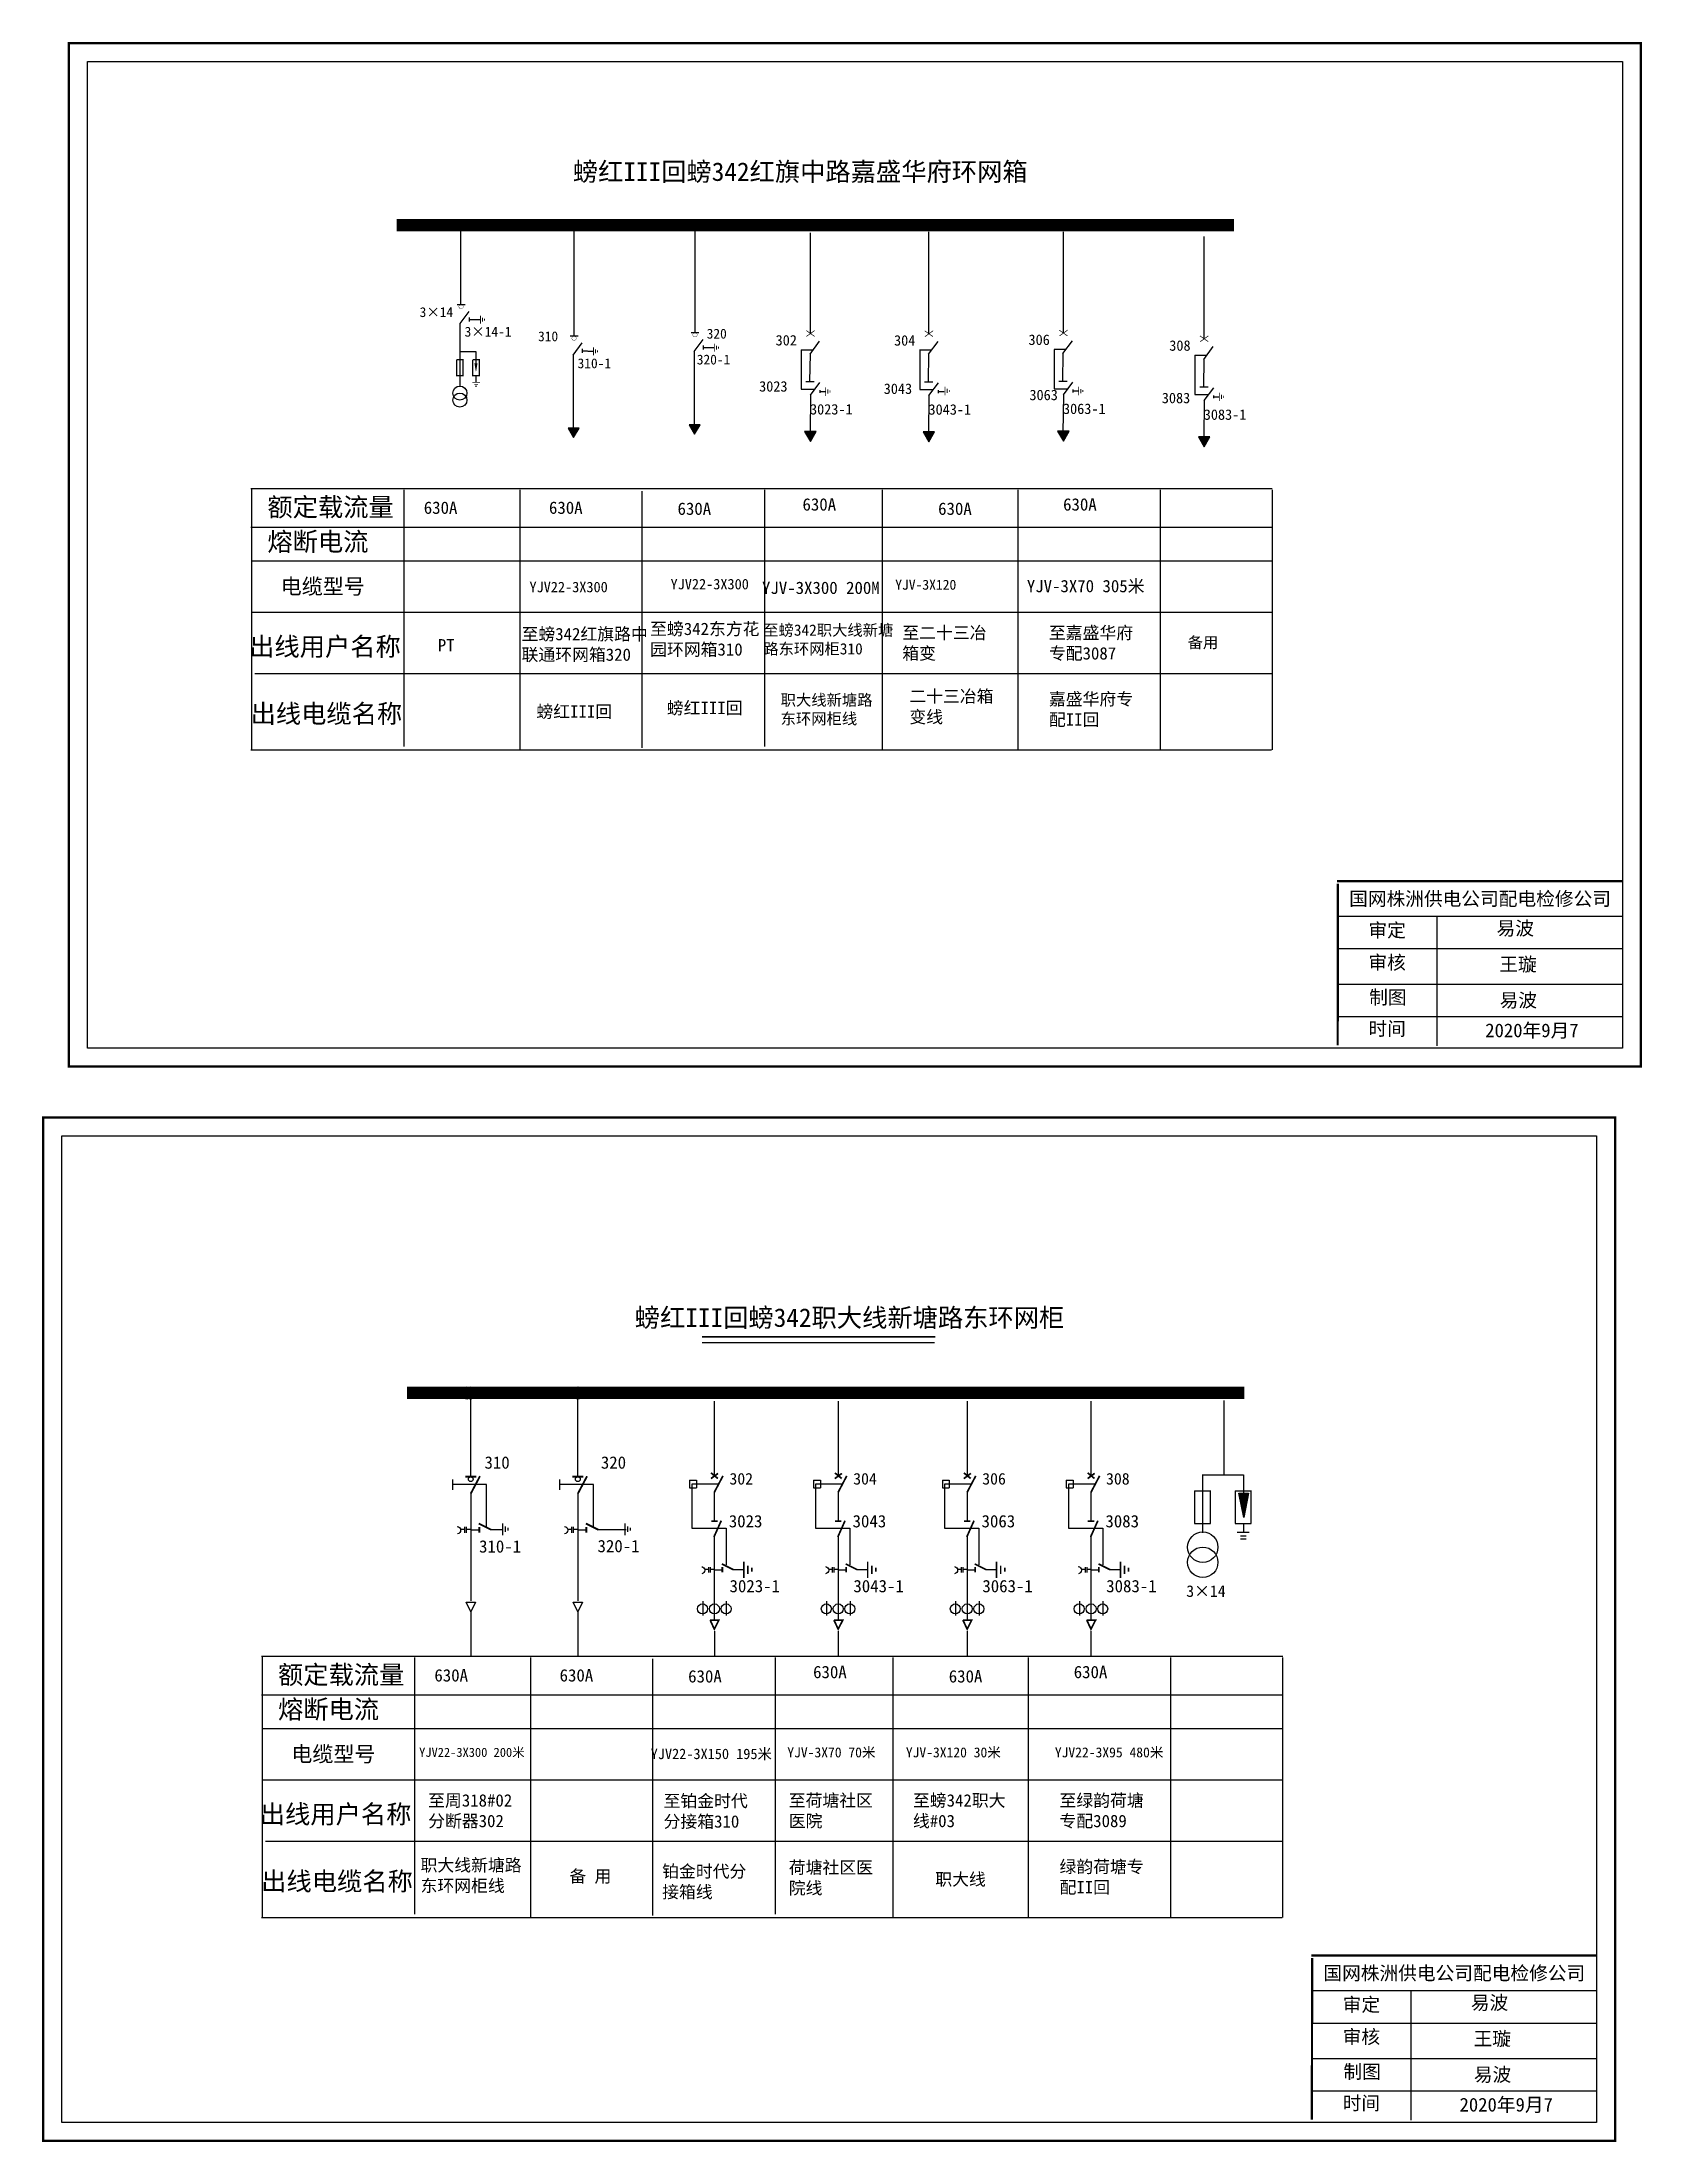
# Model space of a CAD drawing. Extents: x -184 to 627, y -436 to 79.
# Drawn here: x 367.8 to 626.8, y -266.1 to 73.9 of the extents above; entities that cross this region are included whole.
import ezdxf

# ---------------------------------------------------------------- set-up
doc = ezdxf.new("R2010")
doc.units = 0
doc.header["$LTSCALE"] = 0.774411
doc.linetypes.add('ACAD_ISO02W100', pattern=[15, 12, -3])
doc.linetypes.add('CENTER', pattern=[50.8, 31.75, -6.35, 6.35, -6.35])
doc.layers.get('0').update_dxf_attribs({"linetype": 'CONTINUOUS'})
doc.layers.add('2', color=7, linetype='CONTINUOUS')
doc.styles.add('HZ', font='')
doc.styles.get("Standard").update_dxf_attribs({"font": '', "height": 2.5})
doc.styles.add('STYLE1', font='txt.shx', dxfattribs={"height": 2.6})
doc.styles.add('字体', font='simkai_0.ttf', dxfattribs={"height": 2.5})
doc.styles.get('HZ').set_extended_font_data('SimSun')
doc.styles.get('Standard').set_extended_font_data('SimSun')

msp = doc.modelspace()

# ---------------------------------------------------------------- texts
at = {"color": 0}
for s, height, p in [('3×14', 1.594, (428.96, 29.4)), ('3×14-1', 1.594, (436.24, 26.23)), ('320', 1.594, (475.43, 25.91)), ('310', 1.594, (448.13, 25.48)), ('302', 1.69, (486.59, 24.8)), ('304', 1.69, (505.76, 24.77)), ('306', 1.69, (527.53, 24.88)), ('308', 1.69, (550.32, 23.94)), ('310-1', 1.594, (454.53, 21.11)), ('320-1', 1.594, (473.83, 21.72)), ('3023', 1.69, (483.92, 17.33)), ('3043', 1.69, (504.09, 16.95)), ('3063', 1.69, (527.68, 15.94)), ('3083', 1.69, (549.11, 15.45)), ('3023-1', 1.69, (492.16, 13.62)), ('3043-1', 1.69, (511.34, 13.59)), ('3063-1', 1.69, (533.11, 13.7)), ('3083-1', 1.69, (555.9, 12.76))]:
    msp.add_text(s, height=height, dxfattribs=at).set_placement(p)
at = {"style": 'HZ'}
for s, height, p in [('额定载流量', 3, (404.31, -2.87)), ('熔断电流', 3, (404.31, -8.47)), ('电缆型号', 2.5, (406.46, -15.46)), ('出线用户名称', 3, (401.36, -25.45)), ('出线电缆名称', 3, (401.59, -36.32)), ('螃红III回螃342职大线新塘路东环网柜', 3, (463.79, -134.11)), ('额定载流量', 3, (406.03, -191.93)), ('熔断电流', 3, (406.03, -197.53)), ('电缆型号', 2.5, (408.18, -204.52)), ('出线用户名称', 3, (403.08, -214.51)), ('出线电缆名称', 3, (403.31, -225.37))]:
    msp.add_text(s, height=height, dxfattribs=at).set_placement(p)
for s, height, p in [('630A', 2, (490.94, -1.94)), ('630A', 2, (533.13, -1.94)), ('630A', 2, (429.63, -2.47)), ('630A', 2, (449.9, -2.47)), ('630A', 2, (470.71, -2.63)), ('630A', 2, (512.9, -2.63)), ('YJV22-3X300', 1.6943, (446.74, -15.16)), ('YJV22-3X300', 1.6943, (469.58, -14.69)), ('YJV-3X300 200M', 2, (484.39, -15.44)), ('YJV-3X120', 1.615, (505.95, -14.75)), ('YJV-3X70 305米', 2, (527.26, -15.16)), ('310', 2, (439.46, -157.07)), ('320', 2, (458.3, -157.07)), ('302', 1.875, (479.11, -159.64)), ('304', 1.875, (499.15, -159.64)), ('306', 1.875, (520.04, -159.64)), ('308', 1.875, (540.08, -159.64)), ('3023', 2, (479.01, -166.57)), ('3043', 2, (499.05, -166.57)), ('3063', 2, (519.93, -166.57)), ('3083', 2, (539.98, -166.57)), ('310-1', 2, (438.58, -170.66)), ('320-1', 2, (457.76, -170.6)), ('3023-1', 2, (479.13, -177.08)), ('3043-1', 2, (499.18, -177.08)), ('3063-1', 2, (520.06, -177.08)), ('3083-1', 2, (540.11, -177.08)), ('3×14', 1.875, (553.07, -177.83)), ('630A', 2, (431.35, -191.53)), ('630A', 2, (451.62, -191.53)), ('630A', 2, (472.43, -191.69)), ('630A', 2, (492.66, -190.99)), ('630A', 2, (514.62, -191.69)), ('630A', 2, (534.85, -190.99)), ('YJV22-3X300 200米', 1.4761, (428.88, -203.73)), ('YJV22-3X150 195米', 1.6943, (466.37, -204.09)), ('YJV-3X70 70米', 1.6151, (488.48, -203.81)), ('YJV-3X120 30米', 1.6151, (507.67, -203.81)), ('YJV22-3X95 480米', 1.6151, (531.79, -203.81))]:
    msp.add_text(s, height=height).set_placement(p)
at = {"insert": (453.76, 54.44), "char_height": 3, "width": 98.4215, "attachment_point": 1, "style": '字体'}
msp.add_mtext('{\\fSimSun|b0|i0|c134|p2;\\C0;螃红III回螃342\\C256;红旗中路嘉盛华府环网箱}', dxfattribs=at)
at = {"linetype": 'Continuous', "char_height": 1.9986, "attachment_point": 1, "style": 'STYLE1'}
for s, insert, width in [('{\\fSimSun|b0|i0|c134|p2;至螃342东方花园环网箱310}', (466.27, -20.09), 19.4999), ('{\\fSimSun|b0|i0|c134|p2;PT}', (431.9, -22.75), 19.414), ('{\\fSimSun|b0|i0|c134|p2;至螃342红旗路中联通环网箱320}', (445.46, -20.93), 21.0104), ('{\\fSimSun|b0|i0|c134|p2;至二十三冶箱变}', (507.1, -20.72), 15.9037), ('{\\fSimSun|b0|i0|c134|p2;至嘉盛华府专配3087}', (530.83, -20.72), 15.9037), ('{\\fSimSun|b0|i0|c134|p2;螃红III回}', (447.86, -33.48), 19.414), ('{\\fSimSun|b0|i0|c134|p2;螃红III回}', (468.98, -32.9), 19.414), ('{\\fSimSun|b0|i0|c134|p2;二十三冶箱变线}', (508.24, -31.01), 15.9037), ('{\\fSimSun|b0|i0|c134|p2;嘉盛华府专配II回}', (530.83, -31.45), 15.9037), ('{\\fSimSun|b0|i0|c134|p2;至周318#02分断器302}', (430.34, -209.78), 15.9037), ('{\\fSimSun|b0|i0|c134|p2;至荷塘社区医院}', (488.72, -209.78), 15.9037), ('{\\fSimSun|b0|i0|c134|p2;至螃342职大线#03}', (508.82, -209.78), 15.9037), ('{\\fSimSun|b0|i0|c134|p2;至绿韵荷塘专配3089}', (532.55, -209.78), 15.9037), ('{\\fSimSun|b0|i0|c134|p2;职大线新塘路东环网柜线}', (429.11, -220.26), 17.3103), ('{\\fSimSun|b0|i0|c134|p2;铂金时代分接箱线}', (468.22, -221.26), 15.9037), ('{\\fSimSun|b0|i0|c134|p2;荷塘社区医院线}', (488.72, -220.64), 15.9037), ('{\\fSimSun|b0|i0|c134|p2;绿韵荷塘专配II回}', (532.55, -220.51), 15.9037), ('{\\fSimSun|b0|i0|c134|p2;备 用}', (453.19, -222.05), 19.414), ('{\\fSimSun|b0|i0|c134|p2;职大线}', (512.44, -222.55), 15.9037)]:
    msp.add_mtext(s, dxfattribs=dict(at, insert=insert, width=width))
at = {"color": 1, "linetype": 'Continuous', "char_height": 1.8172, "attachment_point": 1, "style": 'STYLE1'}
for s, insert, width in [('{\\fSimSun|b0|i0|c134|p2;\\C0;至\\C256;螃342\\C0;职大线新塘路东环网柜310}', (484.59, -20.38), 21.1608), ('{\\fSimSun|b0|i0|c134|p2;\\C0;备用}', (553.29, -22.38), 16.878), ('{\\fSimSun|b0|i0|c134|p2;\\C0;职大线新塘路东环网柜线}', (487.4, -31.7), 16.878)]:
    msp.add_mtext(s, dxfattribs=dict(at, insert=insert, width=width))
at = {"color": 0, "linetype": 'Continuous', "attachment_point": 1}
for s, insert, char_height, width, style in [('国网株洲供电公司配电检修公司', (579.44, -63.68), 2.2195, 60.679, '字体'), ('\\f\uffbfﾬￌﾣﾤ_GB2312|b0|i0|c134|p49;审定', (582.56, -68.77), 2.2195, 17.3574, '字体'), ('易波', (603.31, -68.46), 2.219, 17.3574, '字体'), ('\\f\uffbfﾬￌﾣﾤ_GB2312|b0|i0|c134|p49;审核', (582.56, -73.99), 2.2195, 17.3574, '字体'), ('{\\fSimSun|b0|i0|c134|p2;王璇}', (603.74, -74.29), 2.2195, 17.3574, '字体'), ('\\f\uffbfﾬￌﾣﾤ_GB2312|b0|i0|c134|p49;制图', (582.68, -79.63), 2.2195, 17.3574, '字体'), ('{\\fSimSun|b0|i0|c134|p2;易波}', (603.8, -80.1), 2.2195, 17.3574, '字体'), ('\\f\uffbfﾬￌﾣﾤ_GB2312|b0|i0|c134|p49;时间', (582.56, -84.72), 2.2195, 17.3574, '字体'), ('2020{\\fSimSun|b0|i0|c134|p2;年}9{\\fSimSun|b0|i0|c134|p2;月7}', (601.47, -84.99), 2.2195, 32.465, '字体'), ('{\\fSimSun|b0|i0|c134|p2;至铂金时代分接箱310}', (468.45, -209.86), 1.9986, 15.9037, 'STYLE1'), ('国网株洲供电公司配电检修公司', (575.27, -237.64), 2.2195, 60.679, '字体'), ('\\f\uffbfﾬￌﾣﾤ_GB2312|b0|i0|c134|p49;审定', (578.39, -242.73), 2.2195, 17.3574, '字体'), ('易波', (599.14, -242.42), 2.219, 17.3574, '字体'), ('\\f\uffbfﾬￌﾣﾤ_GB2312|b0|i0|c134|p49;审核', (578.39, -247.95), 2.2195, 17.3574, '字体'), ('{\\fSimSun|b0|i0|c134|p2;王璇}', (599.58, -248.25), 2.2195, 17.3574, '字体'), ('\\f\uffbfﾬￌﾣﾤ_GB2312|b0|i0|c134|p49;制图', (578.51, -253.59), 2.2195, 17.3574, '字体'), ('{\\fSimSun|b0|i0|c134|p2;易波}', (599.63, -254.06), 2.2195, 17.3574, '字体'), ('\\f\uffbfﾬￌﾣﾤ_GB2312|b0|i0|c134|p49;时间', (578.39, -258.68), 2.2195, 17.3574, '字体'), ('2020{\\fSimSun|b0|i0|c134|p2;年}9{\\fSimSun|b0|i0|c134|p2;月7}', (597.31, -258.94), 2.2195, 32.465, '字体')]:
    msp.add_mtext(s, dxfattribs=dict(at, insert=insert, char_height=char_height, width=width, style=style))

# ---------------------------------------------------------------- blocks, each defined once
blk = doc.blocks.new('JD')
for points in [[(-2, 0.2), (-2, -0.2), (2, 0.2), (2, -0.2)], [(1, -1.2), (1, -0.8), (-1, -1.2), (-1, -0.8)], [(-0.5, -1.8), (-0.5, -2.2), (0.5, -1.8), (0.5, -2.2)]]:
    blk.add_trace(points)

# ---------------------------------------------------------------- hatches: boundary and pattern name
for color, points in [(0, [(453.88, 9.89), (454.76, 11.41), (453, 11.41)]), (0, [(473.47, 10.45), (474.35, 11.97), (472.59, 11.97)]), (7, [(492.22, 9.25), (493.15, 10.86), (491.29, 10.86)]), (7, [(511.4, 9.21), (512.33, 10.82), (510.47, 10.82)]), (7, [(533.17, 9.32), (534.1, 10.93), (532.24, 10.93)]), (7, [(555.96, 8.39), (556.89, 10), (555.03, 10)])]:
    msp.add_hatch(color=color).paths.add_polyline_path(points)
at = {"linetype": 'Continuous'}
msp.add_hatch(color=256, dxfattribs=at).paths.add_polyline_path([(561.56, -161.03), (563.13, -161.03), (562.37, -164.99)])

# ---------------------------------------------------------------- linework, layer by layer
for p, q in [((435.59, 44.28), (435.59, 31.39)), ((490.71, 24.1), (492.66, 24.1)), ((490.73, 24.09), (490.73, 17.72)), ((509.88, 24.07), (511.84, 24.07)), ((509.91, 24.06), (509.91, 17.68)), ((531.66, 24.18), (533.61, 24.18)), ((531.68, 24.17), (531.68, 17.79)), ((492.16, 23.41), (492.1, 19)), ((511.34, 23.38), (511.28, 18.96)), ((533.11, 23.49), (533.05, 19.07)), ((554.45, 23.24), (556.4, 23.24)), ((554.47, 23.23), (554.47, 16.86)), ((555.9, 22.55), (555.84, 18.14)), ((490.73, 17.72), (492.94, 17.73)), ((491.5, 18.95), (492.85, 18.95)), ((493.74, 17.36), (494.68, 17.36)), ((509.91, 17.68), (512.12, 17.69)), ((510.68, 18.92), (512.02, 18.92)), ((512.91, 17.33), (513.85, 17.33)), ((531.68, 17.79), (533.89, 17.8)), ((532.45, 19.03), (533.8, 19.03)), ((534.69, 17.44), (535.63, 17.44)), ((555.24, 18.09), (556.59, 18.09)), ((554.47, 16.86), (556.68, 16.87)), ((557.48, 16.5), (558.42, 16.5)), ((401.64, 1.64), (566.98, 1.64)), ((401.78, -40.66), (401.79, 1.64)), ((426.4, 1.44), (426.4, -40.12)), ((445.2, 1.44), (445.2, -40.75)), ((464.94, 1.2), (464.94, -40.35)), ((484.8, 1.44), (484.8, -40.12)), ((503.84, 1.44), (503.84, -40.66)), ((525.78, 1.44), (525.78, -40.66)), ((548.82, 1.44), (548.82, -40.66)), ((566.95, 1.44), (566.95, -40.66)), ((401.64, -4.61), (566.95, -4.61)), ((401.93, -10.1), (566.95, -10.1)), ((401.93, -18.37), (566.95, -18.37)), ((566.95, -28.36), (402.3, -28.36)), ((566.87, -40.74), (401.64, -40.74)), ((437.17, -145.8), (437.17, -158.32)), ((454.51, -145.8), (454.51, -158.32)), ((476.66, -146.12), (476.66, -158.27)), ((496.71, -146.12), (496.71, -158.27)), ((517.59, -146.12), (517.59, -158.27)), ((537.64, -146.12), (537.64, -158.27)), ((472.66, -158.92), (472.66, -160.17)), ((472.66, -158.92), (473.78, -158.92)), ((473.78, -158.92), (473.78, -160.17)), ((492.71, -158.92), (493.83, -158.92)), ((492.71, -158.92), (492.71, -160.17)), ((493.83, -158.92), (493.83, -160.17)), ((513.59, -158.92), (513.59, -160.17)), ((513.59, -158.92), (514.71, -158.92)), ((514.71, -158.92), (514.71, -160.17)), ((533.64, -158.92), (534.76, -158.92)), ((533.64, -158.92), (533.64, -160.17)), ((534.76, -158.92), (534.76, -160.17)), ((555.69, -158.01), (555.69, -167.43)), ((437.23, -161.05), (437.23, -178.46)), ((454.57, -161.05), (454.57, -178.46)), ((472.66, -160.17), (473.78, -160.17)), ((476.66, -160.82), (476.66, -165.47)), ((492.71, -160.17), (493.83, -160.17)), ((496.71, -160.82), (496.71, -165.47)), ((513.59, -160.17), (514.71, -160.17)), ((517.59, -160.82), (517.59, -165.47)), ((533.64, -160.17), (534.76, -160.17)), ((537.64, -160.82), (537.64, -165.47)), ((554.41, -160.63), (557.01, -160.63)), ((557.01, -165.94), (557.01, -160.62)), ((560.99, -160.63), (563.59, -160.63)), ((560.99, -160.68), (560.99, -165.94)), ((563.59, -165.94), (563.59, -160.62)), ((554.41, -165.94), (557.01, -165.94)), ((560.99, -165.94), (563.59, -165.94)), ((437.23, -166.95), (438.62, -166.95)), ((440.42, -166.91), (442.31, -166.91)), ((454.57, -166.95), (455.95, -166.95)), ((457.76, -166.91), (462.4, -166.91)), ((476.66, -167.8), (476.66, -181.52)), ((496.71, -167.8), (496.71, -181.52)), ((517.59, -167.8), (517.59, -181.52)), ((537.64, -167.8), (537.64, -181.52)), ((479.65, -173.39), (481.42, -173.39)), ((499.7, -173.39), (501.47, -173.39)), ((520.58, -173.39), (522.35, -173.39)), ((540.63, -173.39), (542.4, -173.39)), ((476.66, -173.43), (477.96, -173.43)), ((496.71, -173.43), (498.01, -173.43)), ((517.59, -173.43), (518.89, -173.43)), ((537.64, -173.43), (538.93, -173.43)), ((436.48, -178.71), (438.01, -178.71)), ((437.23, -180.26), (436.5, -178.68)), ((438.01, -178.71), (437.23, -180.26)), ((453.82, -178.71), (455.34, -178.71)), ((454.56, -180.26), (453.84, -178.68)), ((455.34, -178.71), (454.56, -180.26)), ((474.79, -178.54), (474.79, -180.82)), ((478.61, -178.54), (478.61, -180.82)), ((494.84, -178.54), (494.84, -180.82)), ((498.65, -178.54), (498.65, -180.82)), ((515.72, -178.54), (515.72, -180.82)), ((519.54, -178.54), (519.54, -180.82)), ((535.77, -178.54), (535.77, -180.82)), ((539.58, -178.54), (539.58, -180.82)), ((437.23, -180.26), (437.23, -187.35)), ((454.56, -180.26), (454.56, -187.35)), ((403.36, -187.42), (568.7, -187.42)), ((403.5, -229.72), (403.51, -187.42)), ((428.12, -187.62), (428.12, -229.18)), ((446.92, -187.62), (446.92, -229.81)), ((466.66, -187.86), (466.66, -229.41)), ((486.52, -187.62), (486.52, -229.18)), ((505.56, -187.62), (505.56, -229.72)), ((527.5, -187.62), (527.5, -229.72)), ((550.54, -187.62), (550.54, -229.72)), ((568.67, -187.62), (568.67, -229.72)), ((403.36, -193.67), (568.67, -193.67)), ((403.65, -199.16), (568.67, -199.16)), ((403.65, -207.43), (568.67, -207.43)), ((568.67, -217.42), (404.02, -217.42)), ((568.59, -229.8), (403.36, -229.8))]:
    msp.add_line(p, q)
at = {"color": 7}
for p, q in [((453.96, 26.33), (453.96, 43.47)), ((473.54, 26.88), (473.54, 44.1)), ((492.23, 26.73), (492.23, 43.01)), ((511.41, 26.69), (511.41, 43.17)), ((533.18, 26.8), (533.18, 43.17)), ((555.97, 25.87), (555.97, 42.44))]:
    msp.add_line(p, q, dxfattribs=at)
at = {"color": 0}
for p, q in [((435.04, 31.44), (436.31, 31.44)), ((435.46, 28.38), (435.46, 18.17)), ((436.97, 29.35), (436.97, 28.7)), ((436.99, 29.02), (437.83, 29.02)), ((437.91, 29), (438.8, 29)), ((453.33, 26.33), (454.6, 26.33)), ((455.26, 24.24), (455.26, 23.58)), ((455.27, 23.91), (456.12, 23.91)), ((456.2, 23.88), (457.09, 23.88)), ((472.92, 26.88), (474.18, 26.88)), ((473.41, 23.81), (473.41, 11.7)), ((474.85, 24.79), (474.85, 24.14)), ((474.86, 24.46), (475.71, 24.46)), ((475.78, 24.46), (476.67, 24.46)), ((435.45, 23.8), (438.08, 23.8)), ((438.08, 23.8), (438.08, 21.87)), ((453.82, 23.25), (453.82, 11.15)), ((438.08, 19.85), (438.08, 18.85)), ((492.22, 16.73), (492.16, 10.58)), ((511.4, 16.7), (511.34, 10.54)), ((533.17, 16.81), (533.11, 10.65)), ((555.96, 15.87), (555.9, 9.72))]:
    msp.add_line(p, q, dxfattribs=at)
at = {"color": 0, "linetype": 'Continuous'}
for p, q in [((577.6, -67.61), (623.74, -67.61)), ((593.62, -67.62), (593.62, -88.58)), ((577.6, -72.87), (623.74, -72.87)), ((577.6, -78.6), (623.74, -78.6)), ((577.6, -83.86), (623.74, -83.86)), ((573.44, -241.57), (619.58, -241.57)), ((589.45, -241.58), (589.45, -262.54)), ((573.44, -246.83), (619.58, -246.83)), ((573.44, -252.56), (619.58, -252.56)), ((573.44, -257.82), (619.58, -257.82))]:
    msp.add_line(p, q, dxfattribs=at)
at = {"linetype": 'Continuous'}
for p, q in [((559.18, -158.04), (559.18, -146.05)), ((555.71, -158.04), (562.35, -158.04)), ((562.35, -158.04), (562.35, -163.49)), ((554.41, -160.63), (554.41, -165.94)), ((562.37, -164.99), (561.56, -161.03)), ((561.56, -161.03), (563.13, -161.03)), ((563.13, -161.03), (562.37, -164.99)), ((442.36, -165.93), (442.36, -167.83)), ((442.8, -166.42), (442.8, -167.3)), ((462.17, -165.93), (462.17, -167.83)), ((462.61, -166.42), (462.61, -167.3)), ((562.31, -166.05), (562.31, -167.38)), ((443.24, -166.67), (443.24, -167.08)), ((463.05, -166.67), (463.05, -167.08)), ((561.3, -167.36), (563.27, -167.36)), ((561.87, -167.93), (562.74, -167.93)), ((561.87, -168.41), (562.74, -168.41))]:
    msp.add_line(p, q, dxfattribs=at)
at = {"linetype": 'ACAD_ISO02W100'}
for p, q in [((473.02, -159.57), (473.02, -166.72)), ((477.22, -159.57), (473.02, -159.57)), ((497.27, -159.57), (493.06, -159.57)), ((493.06, -159.57), (493.06, -166.72)), ((513.95, -159.57), (513.95, -166.72)), ((518.15, -159.57), (513.95, -159.57)), ((538.2, -159.57), (533.99, -159.57)), ((533.99, -159.57), (533.99, -166.72)), ((473.02, -166.72), (478.56, -166.72)), ((478.56, -166.72), (478.56, -172.63)), ((493.06, -166.72), (498.61, -166.72)), ((498.61, -166.72), (498.61, -172.63)), ((513.95, -166.72), (519.49, -166.72)), ((519.49, -166.72), (519.49, -172.63)), ((533.99, -166.72), (539.54, -166.72)), ((539.54, -166.72), (539.54, -172.63))]:
    msp.add_line(p, q, dxfattribs=at)
at = {"linetype": 'CENTER'}
for p, q in [((476.67, -183.36), (476.67, -187.54)), ((496.72, -183.36), (496.72, -187.54)), ((517.6, -183.36), (517.6, -187.54)), ((537.64, -183.36), (537.64, -187.54))]:
    msp.add_line(p, q, dxfattribs=at)
at = {"color": 0, "linetype": 'Continuous', "const_width": 0.37}
for points in [[(372.18, 73.75), (626.66, 73.75), (626.66, -91.95), (372.18, -91.95)], [(368.01, -100.21), (622.49, -100.21), (622.49, -265.91), (368.01, -265.91)]]:
    msp.add_lwpolyline(points, close=True, dxfattribs=at)
at = {"color": 0, "linetype": 'Continuous'}
for points in [[(375.17, 70.75), (623.67, 70.75), (623.67, -88.96), (375.17, -88.96)], [(371.01, -103.2), (619.5, -103.2), (619.5, -262.91), (371.01, -262.91)]]:
    msp.add_lwpolyline(points, close=True, dxfattribs=at)
for points, const_width in [([(425.22, 44.28), (560.77, 44.28)], 2), ([(491.55, 27.21), (492.9, 26.26)], 0.114), ([(491.58, 26.26), (492.93, 27.22)], 0.114), ([(510.73, 27.17), (512.07, 26.23)], 0.114), ([(510.76, 26.22), (512.1, 27.19)], 0.114), ([(532.5, 27.28), (533.85, 26.34)], 0.114), ([(532.53, 26.33), (533.87, 27.3)], 0.114), ([(555.29, 26.35), (556.64, 25.4)], 0.114), ([(555.32, 25.4), (556.66, 26.36)], 0.114), ([(491.5, 18.95), (492.85, 18.95)], 0.114), ([(510.68, 18.92), (512.02, 18.92)], 0.114), ([(532.45, 19.03), (533.8, 19.03)], 0.114), ([(555.24, 18.09), (556.59, 18.09)], 0.114), ([(474.68, -135.73), (512.47, -135.73)], 0.3), ([(426.94, -144.78), (562.49, -144.78)], 2), ([(436.35, -158.36), (438.12, -158.36)], 0.3), ([(437.23, -161.12), (438.73, -158.28)], 0.3), ([(453.68, -158.36), (455.45, -158.36)], 0.3), ([(454.57, -161.12), (456.07, -158.28)], 0.3), ([(476.12, -158.68), (477.27, -157.83)], 0.281), ([(476.13, -157.75), (477.24, -158.66)], 0.281), ([(476.66, -160.9), (478.07, -158.23)], 0.281), ([(496.17, -158.68), (497.32, -157.83)], 0.281), ([(496.18, -157.75), (497.29, -158.66)], 0.281), ([(496.71, -160.9), (498.11, -158.23)], 0.281), ([(517.05, -158.68), (518.2, -157.83)], 0.281), ([(517.06, -157.75), (518.17, -158.66)], 0.281), ([(517.59, -160.9), (518.99, -158.23)], 0.281), ([(537.1, -158.68), (538.24, -157.83)], 0.281), ([(537.11, -157.75), (538.21, -158.66)], 0.281), ([(537.64, -160.9), (539.04, -158.23)], 0.281), ([(438.54, -165.95), (440.54, -166.95)], 0.3), ([(438.62, -166.49), (438.62, -167.41)], 0.3), ([(455.88, -165.95), (457.88, -166.95)], 0.3), ([(455.95, -166.49), (455.95, -167.41)], 0.3), ([(476.16, -165.55), (477.2, -165.55)], 0.281), ([(476.6, -168.14), (477.79, -165.49)], 0.281), ([(496.2, -165.55), (497.25, -165.55)], 0.281), ([(496.65, -168.14), (497.83, -165.49)], 0.281), ([(517.08, -165.55), (518.13, -165.55)], 0.281), ([(517.53, -168.14), (518.71, -165.49)], 0.281), ([(537.13, -165.55), (538.17, -165.55)], 0.281), ([(537.58, -168.14), (538.76, -165.49)], 0.281), ([(477.89, -172.49), (479.76, -173.43)], 0.281), ([(477.96, -173), (477.96, -173.86)], 0.281), ([(497.93, -172.49), (499.81, -173.43)], 0.281), ([(498.01, -173), (498.01, -173.86)], 0.281), ([(518.81, -172.49), (520.69, -173.43)], 0.281), ([(518.89, -173), (518.89, -173.86)], 0.281), ([(538.86, -172.49), (540.74, -173.43)], 0.281), ([(538.93, -173), (538.93, -173.86)], 0.281), ([(475.97, -181.6), (477.4, -181.6), (476.67, -183.05), (475.99, -181.58)], 0.281), ([(496.02, -181.6), (497.45, -181.6), (496.72, -183.05), (496.03, -181.58)], 0.281), ([(516.9, -181.6), (518.33, -181.6), (517.6, -183.05), (516.91, -181.58)], 0.281), ([(536.95, -181.6), (538.38, -181.6), (537.64, -183.05), (536.96, -181.58)], 0.281)]:
    msp.add_lwpolyline(points, dxfattribs=dict(const_width=const_width))
at = {"color": 0}
for points, const_width in [([(435.04, 31.44), (436.31, 31.44)], 0.108), ([(453.33, 26.33), (454.6, 26.33)], 0.108), ([(472.92, 26.88), (474.18, 26.88)], 0.108), ([(434.94, 22.48), (434.94, 19.91), (435.96, 19.91), (435.96, 22.48), (434.97, 22.48)], 0.217), ([(437.57, 22.48), (437.57, 19.91), (438.6, 19.91), (438.6, 22.48), (437.6, 22.48)], 0.217)]:
    msp.add_lwpolyline(points, dxfattribs=dict(at, const_width=const_width))
at = {"color": 0, "const_width": 0.0539}
for points in [[(435.32, 31.09, 1), (436.02, 31.09, 1)], [(453.61, 25.97, 1), (454.31, 25.97, 1)], [(473.19, 26.53, 1), (473.89, 26.53, 1)]]:
    msp.add_lwpolyline(points, format="xyb", close=True, dxfattribs=at)
at = {"color": 0}
msp.add_lwpolyline([(438.08, 21.9, 0.506, 0, 0), (438.08, 20.46, 0, 0, 0)], format="xyseb", dxfattribs=at)
for points in [[(493.75, 17.57), (493.75, 17.12)], [(512.93, 17.54), (512.93, 17.08)], [(534.7, 17.65), (534.7, 17.19)], [(557.49, 16.71), (557.49, 16.26)], [(474.68, -136.65), (512.29, -136.65)], [(434.28, -158.81), (434.28, -160.48)], [(451.62, -158.81), (451.62, -160.48)], [(436.22, -166.51), (436.22, -167.43)], [(436.5, -166.51), (436.5, -167.43)], [(453.56, -166.51), (453.56, -167.43)], [(453.84, -166.51), (453.84, -167.43)], [(436.22, -166.94), (435.59, -166.94)], [(437.23, -166.94), (436.5, -166.94)], [(453.56, -166.94), (452.93, -166.94)], [(454.57, -166.94), (453.84, -166.94)], [(475.71, -173.02), (475.71, -173.88)], [(475.98, -173.02), (475.98, -173.88)], [(495.76, -173.02), (495.76, -173.88)], [(496.03, -173.02), (496.03, -173.88)], [(516.64, -173.02), (516.64, -173.88)], [(516.91, -173.02), (516.91, -173.88)], [(536.69, -173.02), (536.69, -173.88)], [(536.95, -173.02), (536.95, -173.88)], [(475.71, -173.42), (475.12, -173.42)], [(476.66, -173.42), (475.98, -173.42)], [(495.76, -173.42), (495.17, -173.42)], [(496.71, -173.42), (496.03, -173.42)], [(516.64, -173.42), (516.05, -173.42)], [(517.59, -173.42), (516.91, -173.42)], [(536.69, -173.42), (536.1, -173.42)], [(537.63, -173.42), (536.95, -173.42)]]:
    msp.add_lwpolyline(points)
for points in [[(453.88, 9.89), (454.76, 11.41), (453, 11.41)], [(473.47, 10.45), (474.35, 11.97), (472.59, 11.97)]]:
    msp.add_lwpolyline(points, close=True, dxfattribs=at)
at = {"color": 7}
for points in [[(492.22, 9.25), (493.15, 10.86), (491.29, 10.86)], [(511.4, 9.21), (512.33, 10.82), (510.47, 10.82)], [(533.17, 9.32), (534.1, 10.93), (532.24, 10.93)], [(555.96, 8.39), (556.89, 10), (555.03, 10)]]:
    msp.add_lwpolyline(points, close=True, dxfattribs=at)
at = {"color": 0, "linetype": 'Continuous', "const_width": 0.37}
for points in [[(577.49, -61.93), (623.63, -61.93)], [(577.6, -62.33), (577.58, -88.5)], [(573.32, -235.89), (619.46, -235.89)], [(573.44, -236.28), (573.41, -262.45)]]:
    msp.add_lwpolyline(points, dxfattribs=at)
at = {"linetype": 'ACAD_ISO02W100'}
for points in [[(439.76, -166.48), (439.76, -159.64), (434.28, -159.64)], [(457.1, -166.48), (457.1, -159.64), (451.62, -159.64)]]:
    msp.add_lwpolyline(points, dxfattribs=at)
for points in [[(435.05, -166.42, -0.877934), (435.08, -167.64)], [(452.39, -166.42, -0.877934), (452.41, -167.64)], [(474.62, -172.93, -0.877934), (474.64, -174.07)], [(494.67, -172.93, -0.877934), (494.69, -174.07)], [(515.55, -172.93, -0.877934), (515.57, -174.07)], [(535.59, -172.93, -0.877934), (535.62, -174.07)]]:
    msp.add_lwpolyline(points, format="xyb")
at = {"color": 0}
for centre in [(435.48, 17.08), (435.48, 15.95)]:
    msp.add_circle(centre, 1.14, dxfattribs=at)
for centre, radius in [((436.6, -144.81), 0.996), ((437.22, -144.81), 0.996), ((454.56, -144.81), 0.996), ((454.65, -144.81), 0.996), ((437.23, -158.78), 0.384), ((454.57, -158.78), 0.384), ((474.75, -179.78), 0.812), ((476.68, -179.78), 0.812), ((478.57, -179.78), 0.812), ((494.8, -179.78), 0.812), ((496.73, -179.78), 0.812), ((498.61, -179.78), 0.812), ((515.68, -179.78), 0.812), ((517.61, -179.78), 0.812), ((519.5, -179.78), 0.812), ((535.73, -179.78), 0.812), ((537.66, -179.78), 0.812), ((539.54, -179.78), 0.812)]:
    msp.add_circle(centre, radius)
at = {"layer": '2', "color": 0}
for p, q in [((435.53, 28.37), (437, 30.32)), ((453.82, 23.25), (455.28, 25.2)), ((473.41, 23.81), (474.87, 25.76))]:
    msp.add_line(p, q, dxfattribs=at)
at = {"layer": '2'}
for p, q in [((492.16, 23.41), (493.71, 25.48)), ((511.34, 23.38), (512.88, 25.44)), ((533.11, 23.49), (534.66, 25.55)), ((555.9, 22.55), (557.45, 24.62)), ((492.22, 16.73), (493.77, 18.8)), ((511.4, 16.7), (512.95, 18.76)), ((533.17, 16.81), (534.72, 18.87)), ((555.96, 15.87), (557.51, 17.94))]:
    msp.add_line(p, q, dxfattribs=at)
for centre in [(555.74, -169.78), (555.74, -172.23)]:
    msp.add_circle(centre, 2.46, dxfattribs=at)

# ---------------------------------------------------------------- block references
at = {"color": 0, "xscale": 0.3297305593027886, "yscale": 0.3297305593027886, "zscale": 0.3297305593611308, "rotation": 90}
for p in [(438.81, 28.97), (457.1, 23.86), (476.68, 24.43)]:
    msp.add_blockref('JD', p, dxfattribs=at)
at = {"color": 0, "xscale": 0.3036991993994889, "yscale": 0.3036991993576521, "zscale": 0.3036991994115678}
msp.add_blockref('JD', (438.1, 18.81), dxfattribs=at)
at = {"rotation": 90}
for p, xscale, yscale, zscale in [((494.69, 17.34), 0.3495080551147112, 0.3495080551147112, 0.3495080551767315), ((514.01, 17.43), 0.3495080551147112, 0.3495080551147112, 0.3495080551767315), ((535.64, 17.41), 0.3495080551147112, 0.3495080551147112, 0.3495080551767315), ((558.43, 16.48), 0.3495080551147112, 0.3495080551147112, 0.3495080551767315), ((481.44, -173.44), 0.65625, 0.65625, 0.65625), ((501.49, -173.44), 0.65625, 0.65625, 0.65625), ((522.37, -173.44), 0.65625, 0.65625, 0.65625), ((542.42, -173.44), 0.65625, 0.65625, 0.65625)]:
    msp.add_blockref('JD', p, dxfattribs=dict(at, xscale=xscale, yscale=yscale, zscale=zscale))

msp.set_redraw_order([(e.dxf.handle, doc.entitydb.next_handle()) for e in msp.query("TEXT MTEXT ATTDEF DIMENSION ARC_DIMENSION")])  # texts and dimensions are drawn at this point

doc.saveas('drawing.dxf')
